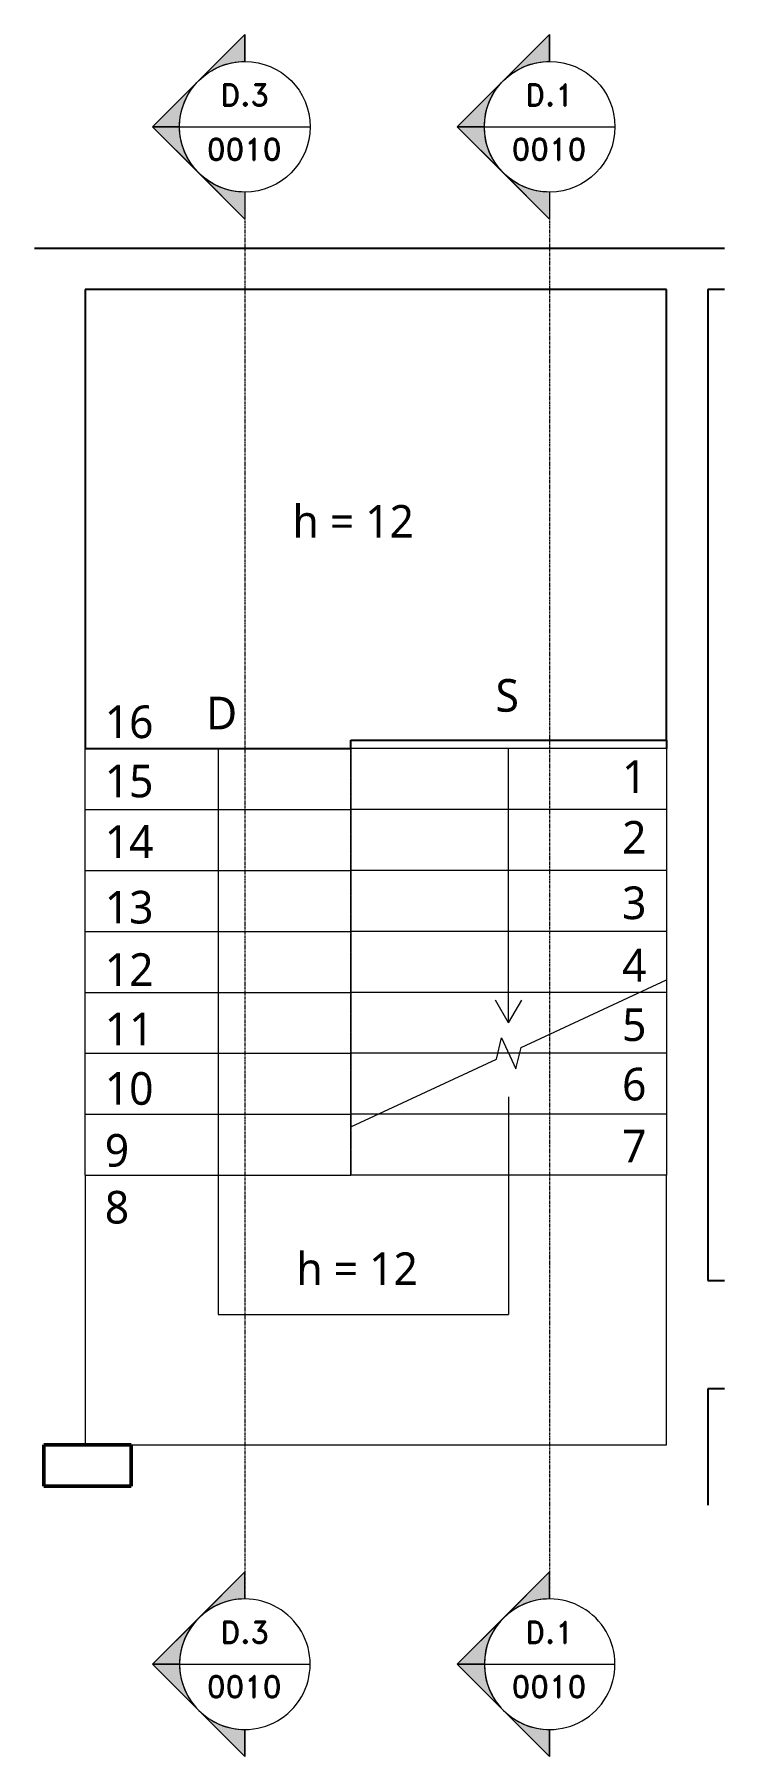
# Model space of a CAD drawing. Header units: centimetres. Extents: x -1981 to 73905, y -3196 to 88043.
# Drawn here: x 56851 to 57168, y -875 to -84 of the extents above; entities that cross this region are included whole.
import ezdxf

# ---------------------------------------------------------------- set-up
doc = ezdxf.new("R2010")
doc.units = ezdxf.units.CM
doc.linetypes.add('Centro de 6 mm', pattern=[1.32, 0.6, -0.24, 0.24, -0.24])
doc.linetypes.add('Projeção', pattern=[0.396875, 0.238125, -0.15875])
doc.layers.add('A-DETL', color=7, linetype='Continuous', lineweight=18, true_color=0x00a600)
for name, color, linetype, lineweight in [('A-FLOR', 7, 'Continuous', 25), ('G-ANNO-SYMB', 7, 'Continuous', 9), ('G-ANNO-TEXT', 7, 'Continuous', 9), ('S-BEAM', 7, 'Continuous', 25), ('S-COLS', 7, 'Continuous', 25), ('S-STRS', 7, 'Continuous', 9), ('S-STRS-MBND', 7, 'Projeção', 18)]:
    doc.layers.add(name, color=color, linetype=linetype, lineweight=lineweight)
doc.styles.add('Gadugi', font='gadugi.ttf', dxfattribs={"height": 15})
doc.styles.add('RomanD', font='romand__.ttf', dxfattribs={"height": 10})

msp = doc.modelspace()

# ---------------------------------------------------------------- texts
at = {"layer": 'G-ANNO-SYMB', "char_height": 10, "attachment_point": 1, "style": 'RomanD'}
for s, insert, width in [('D.3', (56936.11, -106.54), 29.6624), ('D.1', (57076.11, -106.54), 29.6624), ('0010', (56929.81, -131.49), 44.8945), ('0010', (57069.81, -131.49), 44.8945), ('D.3', (56936.11, -812.96), 29.6624), ('D.1', (57076.11, -812.96), 29.6624), ('0010', (56929.81, -837.9), 44.8945), ('0010', (57069.81, -837.9), 44.8945)]:
    msp.add_mtext(s, dxfattribs=dict(at, insert=insert, width=width))
at = {"layer": 'G-ANNO-TEXT', "char_height": 15, "attachment_point": 1, "style": 'Gadugi'}
for s, insert, width in [('h = 12', (56969.15, -299.96), 74.5569), ('S', (57062.43, -379.93), 13.6287), ('16', (56882.93, -392.07), 28.0591), ('D', (56929.46, -388.07), 18.038), ('15', (56882.93, -419.26), 28.0591), ('1', (57120.55, -417.26), 14.0295), ('14', (56882.93, -447.13), 28.0591), ('2', (57120.55, -445.13), 14.0295), ('13', (56882.93, -477.23), 28.0591), ('3', (57120.55, -475.23), 14.0295), ('12', (56882.93, -505.9), 28.0591), ('4', (57120.55, -503.9), 14.0295), ('11', (56882.93, -533.22), 28.0591), ('5', (57120.55, -531.22), 14.0295), ('10', (56882.93, -560.54), 28.0591), ('6', (57120.55, -558.54), 14.0295), ('9', (56882.93, -588.95), 14.0295), ('7', (57120.55, -586.95), 14.0295), ('8', (56882.93, -615.11), 14.0295), ('h = 12', (56970.95, -643.36), 74.5569)]:
    msp.add_mtext(s, dxfattribs=dict(at, insert=insert, width=width))

# ---------------------------------------------------------------- blocks, each defined once
blk = doc.blocks.new('PED_COMPL_ESC_TRIANGULO_CIMA_R00_2019 - 01-3741802-DE G 002 - DETALHE ESCADA 2_ PAV Copiar 1')
at = {"layer": 'S-BEAM'}
for p, q in [((-72.5, 0), (-72.5, 3.9)), ((-72.5, 3.9), (72.5, 3.9)), ((72.5, 3.9), (72.5, 0))]:
    blk.add_line(p, q, dxfattribs=at)
blk = doc.blocks.new('Corte - M_Cabeça do corte - Preenchida-2060824-DE G 002 - DETALHE ESCADA 2_ PAV Copiar 1')
at = {"layer": 'G-ANNO-SYMB'}
h = blk.add_hatch(color=256, dxfattribs=at)
edge = h.paths.add_edge_path(flags=0)
edge.add_line((-0.6, 0.849), (-0.6, 0.6))
edge.add_arc((-0.6, 0), 0.6, 90, 135)
edge.add_line((-1.024, 0.424), (-0.6, 0.849))
h = blk.add_hatch(color=256, dxfattribs=at)
edge = h.paths.add_edge_path(flags=0)
edge.add_line((-0.6, 0.849), (-0.176, 0.424))
edge.add_arc((-0.6, 0), 0.6, 45, 90)
edge.add_line((-0.6, 0.6), (-0.6, 0.849))
h = blk.add_hatch(color=256, dxfattribs=at)
edge = h.paths.add_edge_path(flags=0)
edge.add_line((-1.449, 0), (-1.024, 0.424))
edge.add_arc((-0.6, 0), 0.6, 135, 180)
edge.add_line((-1.2, 0), (-1.449, 0))
h = blk.add_hatch(color=256, dxfattribs=at)
edge = h.paths.add_edge_path(flags=0)
edge.add_line((0.249, 0), (0, 0))
edge.add_arc((-0.6, 0), 0.6, 360, 405)
edge.add_line((-0.176, 0.424), (0.249, 0))
for p, q in [((-0.6, 0.849), (-1.449, 0)), ((-0.6, 0.849), (-1.024, 0.424)), ((-0.6, 0.849), (0.249, 0)), ((-0.6, 0.6), (-0.6, 0.849)), ((-0.6, 0.849), (-0.6, 0.6)), ((-0.176, 0.424), (-0.6, 0.849)), ((-1.024, 0.424), (-1.449, 0)), ((0.249, 0), (-0.176, 0.424)), ((-1.449, 0), (-1.2, 0)), ((0, 0), (0.249, 0)), ((-1.2, 0), (-1.449, 0)), ((0, 0), (0.249, 0))]:
    blk.add_line(p, q, dxfattribs=at)
for start, end in [(360, 180), (90, 135), (45, 90), (135, 180), (360, 45), (180, 360)]:
    blk.add_arc((-0.6, 0), 0.6, start, end, dxfattribs=at)

# ---------------------------------------------------------------- linework, layer by layer
at = {"layer": 'A-DETL', "color": 7}
for p, q in [((56934.95, -411.88), (56934.95, -671.88)), ((57068.44, -537.88), (57068.44, -411.88)), ((57068.44, -537.88), (57062.44, -527.49)), ((57068.44, -537.88), (57074.44, -527.49)), ((57068.44, -571.88), (57068.44, -671.88)), ((56934.95, -671.88), (57068.44, -671.88))]:
    msp.add_line(p, q, dxfattribs=at)
at = {"layer": 'A-FLOR'}
for p, q in [((56850.6, -181.88), (57167.61, -181.88)), ((57140.95, -200.88), (56873.96, -200.88)), ((56873.96, -200.88), (56873.96, -411.88)), ((57140.95, -407.98), (57140.95, -200.88)), ((57167.61, -200.88), (57159.95, -200.88)), ((57159.95, -200.88), (57159.95, -656.27)), ((56873.96, -411.88), (56995.94, -411.88)), ((57159.95, -656.27), (57167.61, -656.27)), ((57167.61, -706.07), (57159.95, -706.07)), ((57159.95, -706.07), (57159.95, -759.56))]:
    msp.add_line(p, q, dxfattribs=at)
at = {"layer": 'G-ANNO-SYMB'}
for p, q in [((56917.27, -126.17), (56977.27, -126.17)), ((57057.27, -126.17), (57117.27, -126.17)), ((56917.27, -832.58), (56977.27, -832.58)), ((57057.27, -832.58), (57117.27, -832.58))]:
    msp.add_line(p, q, dxfattribs=at)
at = {"layer": 'G-ANNO-SYMB', "linetype": 'Centro de 6 mm'}
for p, q in [((56947.27, -156.17), (56947.27, -802.58)), ((57087.27, -156.17), (57087.27, -802.58))]:
    msp.add_line(p, q, dxfattribs=at)
at = {"layer": 'S-COLS', "lineweight": 50}
for p, q in [((56894.96, -731.83), (56854.96, -731.83)), ((56854.96, -731.83), (56854.96, -750.83)), ((56894.96, -750.83), (56894.96, -731.83)), ((56854.96, -750.83), (56894.96, -750.83))]:
    msp.add_line(p, q, dxfattribs=at)
at = {"layer": 'S-STRS', "lineweight": 18}
for p, q in [((56873.96, -411.88), (56995.94, -411.88)), ((56873.96, -439.88), (56873.96, -411.88)), ((57140.95, -411.88), (56995.94, -411.88)), ((56995.94, -411.88), (56995.94, -439.88)), ((57140.95, -411.88), (57140.95, -439.88)), ((56873.96, -467.88), (56873.96, -439.88)), ((56873.96, -439.88), (56995.94, -439.88)), ((56995.94, -439.88), (56995.94, -467.88)), ((57140.95, -439.88), (56995.94, -439.88)), ((57140.95, -439.88), (57140.95, -467.88)), ((56873.96, -495.88), (56873.96, -467.88)), ((56873.96, -467.88), (56995.94, -467.88)), ((56995.94, -467.88), (56995.94, -495.88)), ((57140.95, -467.88), (56995.94, -467.88)), ((57140.95, -467.88), (57140.95, -495.88)), ((56873.96, -523.88), (56873.96, -495.88)), ((56873.96, -495.88), (56995.94, -495.88)), ((56995.94, -495.88), (56995.94, -523.88)), ((57140.95, -495.88), (56995.94, -495.88)), ((57140.95, -495.88), (57140.95, -518.07)), ((57140.95, -518.07), (57140.95, -523.88)), ((56873.96, -551.88), (56873.96, -523.88)), ((56873.96, -523.88), (56995.94, -523.88)), ((56995.94, -523.88), (56995.94, -551.88)), ((57128.49, -523.88), (56995.94, -523.88)), ((57140.95, -523.88), (57128.49, -523.88)), ((57140.95, -523.88), (57140.95, -551.88)), ((56873.96, -579.88), (56873.96, -551.88)), ((56873.96, -551.88), (56995.94, -551.88)), ((56995.94, -551.88), (56995.94, -579.88)), ((57063.42, -551.88), (56995.94, -551.88)), ((57068.44, -551.88), (57063.42, -551.88)), ((57073.47, -551.88), (57068.44, -551.88)), ((57140.95, -551.88), (57073.47, -551.88)), ((57140.95, -551.88), (57140.95, -579.88)), ((56873.96, -607.88), (56873.96, -579.88)), ((56873.96, -579.88), (56995.94, -579.88)), ((56995.94, -579.88), (56995.94, -585.69)), ((57008.4, -579.88), (56995.94, -579.88)), ((57140.95, -579.88), (57008.4, -579.88)), ((57140.95, -579.88), (57140.95, -607.88)), ((56995.94, -607.88), (56995.94, -585.69)), ((56873.96, -607.88), (56873.96, -731.83)), ((56873.96, -607.88), (56995.94, -607.88)), ((57140.95, -607.88), (56995.94, -607.88)), ((57140.95, -731.83), (57140.95, -607.88)), ((56894.96, -731.83), (57140.95, -731.83))]:
    msp.add_line(p, q, dxfattribs=at)
at = {"layer": 'S-STRS', "linetype": 'Projeção', "lineweight": 18}
for p, q in [((57140.95, -411.88), (56995.94, -411.88)), ((56873.96, -439.88), (56995.94, -439.88)), ((57140.95, -439.88), (56995.94, -439.88)), ((56873.96, -467.88), (56995.94, -467.88)), ((57140.95, -467.88), (56995.94, -467.88)), ((56873.96, -495.88), (56995.94, -495.88)), ((57140.95, -495.88), (56995.94, -495.88)), ((56873.96, -523.88), (56995.94, -523.88)), ((57128.49, -523.88), (56995.94, -523.88)), ((57140.95, -523.88), (57128.49, -523.88)), ((56873.96, -551.88), (56995.94, -551.88)), ((57063.42, -551.88), (56995.94, -551.88)), ((57068.44, -551.88), (57063.42, -551.88)), ((57073.47, -551.88), (57068.44, -551.88)), ((57140.95, -551.88), (57073.47, -551.88)), ((56873.96, -579.88), (56995.94, -579.88)), ((57008.4, -579.88), (56995.94, -579.88)), ((57140.95, -579.88), (57008.4, -579.88)), ((56873.96, -607.88), (56995.94, -607.88)), ((57140.95, -607.88), (56995.94, -607.88))]:
    msp.add_line(p, q, dxfattribs=at)
at = {"layer": 'S-STRS-MBND'}
for p, q in [((56873.96, -411.88), (56995.94, -411.88)), ((56873.96, -607.88), (56873.96, -411.88)), ((56995.94, -607.88), (56995.94, -411.88)), ((56873.96, -439.88), (56995.94, -439.88)), ((56873.96, -439.88), (56995.94, -439.88)), ((56873.96, -467.88), (56995.94, -467.88)), ((56873.96, -467.88), (56995.94, -467.88)), ((56873.96, -495.88), (56995.94, -495.88)), ((56873.96, -495.88), (56995.94, -495.88)), ((57140.95, -518.07), (57140.95, -607.88)), ((56873.96, -523.88), (56995.94, -523.88)), ((56873.96, -523.88), (56995.94, -523.88)), ((57140.95, -523.88), (57128.49, -523.88)), ((57140.95, -523.88), (57128.49, -523.88)), ((56873.96, -551.88), (56995.94, -551.88)), ((56873.96, -551.88), (56995.94, -551.88)), ((57068.44, -551.88), (57063.42, -551.88)), ((57068.44, -551.88), (57063.42, -551.88)), ((57140.95, -551.88), (57073.47, -551.88)), ((57140.95, -551.88), (57073.47, -551.88)), ((56873.96, -579.88), (56995.94, -579.88)), ((56873.96, -579.88), (56995.94, -579.88)), ((57140.95, -579.88), (57008.4, -579.88)), ((57140.95, -579.88), (57008.4, -579.88)), ((56995.94, -585.69), (56995.94, -607.88)), ((56873.96, -607.88), (56873.96, -731.83)), ((56873.96, -607.88), (56995.94, -607.88)), ((56873.96, -607.88), (56995.94, -607.88)), ((57140.95, -607.88), (56995.94, -607.88)), ((57140.95, -607.88), (56995.94, -607.88)), ((57140.95, -731.83), (57140.95, -607.88)), ((56873.96, -731.83), (57140.95, -731.83))]:
    msp.add_line(p, q, dxfattribs=at)
at = {"layer": 'S-STRS-MBND', "linetype": 'Continuous'}
for p, q in [((57074.11, -549.24), (57140.95, -518.07)), ((57062.78, -554.52), (57065.14, -544.8)), ((57065.14, -544.8), (57071.75, -558.96)), ((57071.75, -558.96), (57074.11, -549.24)), ((56995.94, -585.69), (57062.78, -554.52))]:
    msp.add_line(p, q, dxfattribs=at)

# ---------------------------------------------------------------- block references
at = {"layer": 'G-ANNO-SYMB', "extrusion": (0, 0, -1), "xscale": 49.99999999999998, "yscale": 49.99999999999998, "zscale": 49.99999999999998, "rotation": 270.0000000000003}
for p in [(-56947.27, -156.17), (-57087.27, -156.17)]:
    msp.add_blockref('Corte - M_Cabeça do corte - Preenchida-2060824-DE G 002 - DETALHE ESCADA 2_ PAV Copiar 1', p, dxfattribs=at)
at = {"layer": 'G-ANNO-SYMB', "xscale": 49.99999999999998, "yscale": 49.99999999999998, "zscale": 49.99999999999998, "rotation": 89.99999999999947}
for p in [(56947.27, -802.58), (57087.27, -802.58)]:
    msp.add_blockref('Corte - M_Cabeça do corte - Preenchida-2060824-DE G 002 - DETALHE ESCADA 2_ PAV Copiar 1', p, dxfattribs=at)
at = {"layer": 'S-BEAM'}
msp.add_blockref('PED_COMPL_ESC_TRIANGULO_CIMA_R00_2019 - 01-3741802-DE G 002 - DETALHE ESCADA 2_ PAV Copiar 1', (57068.44, -411.88), dxfattribs=at)

msp.set_redraw_order([(e.dxf.handle, doc.entitydb.next_handle()) for e in msp.query("TEXT MTEXT ATTDEF DIMENSION ARC_DIMENSION")])  # texts and dimensions are drawn at this point

doc.saveas('drawing.dxf')
